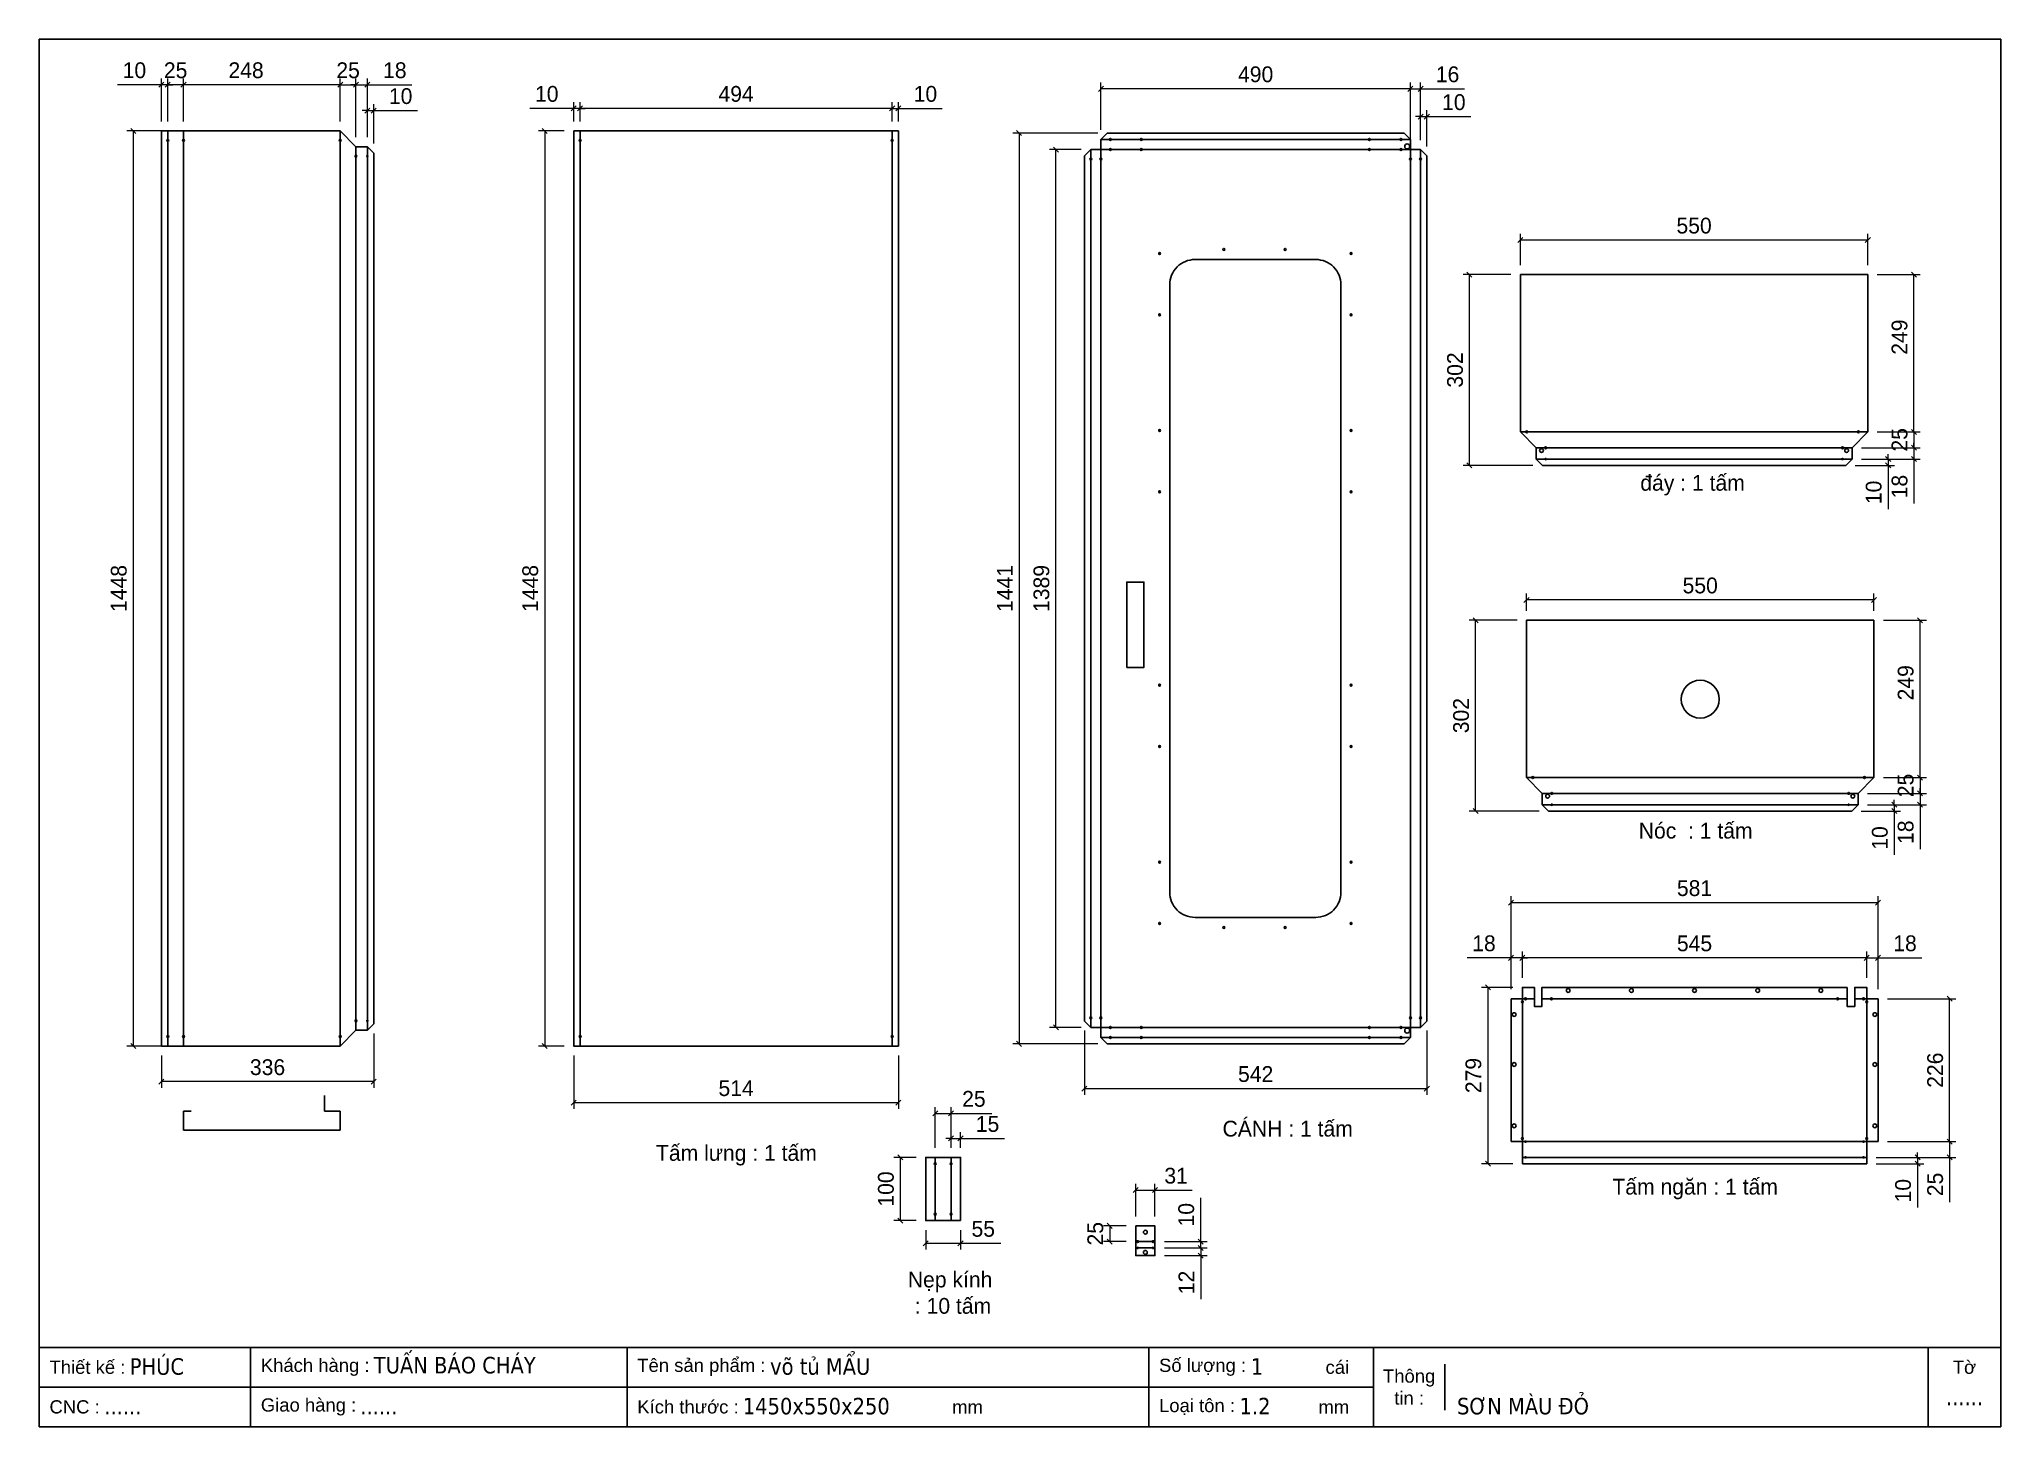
# Model space of a CAD drawing. Header units: millimetres. Extents: x 0 to 3105, y 0 to 2195.
import ezdxf
from ezdxf.enums import TextEntityAlignment as Align

# ---------------------------------------------------------------- set-up
doc = ezdxf.new("R2010")
doc.units = ezdxf.units.MM
doc.layers.add('CNC', color=7, linetype='Continuous')
doc.layers.add('DIM', color=253, linetype='Continuous')
doc.styles.add('Arial', font='arial.ttf')
doc.styles.add('Tahoma (Input Text)', font='tahoma.ttf')
doc.dimstyles.new('Dim-25', dxfattribs={"dimtxt": 25, "dimasz": 8, "dimexe": 10, "dimexo": 15, "dimgap": 10, "dimtad": 1, "dimdec": 0, "dimtxsty": 'Standard', "dimblk": 'OBLIQUE', "dimcen": 10, "dimclrd": 5, "dimclre": 5, "dimclrt": 3, "dimazin": 3, "dimtfac": 1, "dimtdec": 0, "dimtmove": 0, "dimatfit": 3, "dimldrblk": 'OBLIQUE', "dimlwd": 9, "dimlwe": 9})

msp = doc.modelspace()

# ---------------------------------------------------------------- texts
at = {"color": 2, "char_height": 25, "attachment_point": 5}
for s, insert, width in [(' đáy : 1 tấm', (2612.4, 1489.8), 575), ('Nóc  : 1 tấm', (2622, 943), 575), ('CÁNH : 1 tấm', (1976.2, 471.5), 1200.281), ('Tấm lưng : 1 tấm', (1103.6, 429.5), 585), ('Tấm ngăn : 1 tấm', (2621.2, 376.1), 925), ('Nẹp kính\\P : 10 tấm', (1441.8, 211.9), 775)]:
    msp.add_mtext(s, dxfattribs=dict(at, insert=insert, width=width))

# ---------------------------------------------------------------- blocks, each defined once
blk = doc.blocks.new('*D1')
at = {"color": 0, "linetype": 'ByBlock', "lineweight": -2}
for p, q in [((152.8, 2046.4), (144.8, 2054.4)), ((144.8, 606.4), (152.8, 598.4))]:
    blk.add_line(p, q, dxfattribs=at)
at = {"layer": 'Defpoints', "color": 0, "transparency": 16777216}
for p in [(228.4, 2050.4), (148.8, 602.4), (228.4, 602.4)]:
    blk.add_point(p, dxfattribs=at)
at = {"layer": 'DIM', "color": 5, "lineweight": 9, "transparency": 16777216}
for p, q in [((213.4, 2050.4), (138.8, 2050.4)), ((148.8, 2050.4), (148.8, 602.4)), ((213.4, 602.4), (138.8, 602.4))]:
    blk.add_line(p, q, dxfattribs=at)
at = {"layer": 'DIM', "color": 3, "transparency": 16777216, "insert": (126, 1326.4), "char_height": 25, "attachment_point": 5, "rotation": 90}
blk.add_mtext('1448', dxfattribs=at)
blk = doc.blocks.new('_Oblique')
at = {"color": 0, "linetype": 'ByBlock', "lineweight": -2}
blk.add_line((-0.5, -0.5), (0.5, 0.5), dxfattribs=at)
blk = doc.blocks.new('*D2')
at = {"color": 0, "linetype": 'ByBlock', "lineweight": -2}
for p, q in [((232.4, 2127.5), (224.4, 2119.5)), ((472.4, 2119.5), (480.4, 2127.5))]:
    blk.add_line(p, q, dxfattribs=at)
at = {"layer": 'Defpoints', "color": 0, "transparency": 16777216}
for p in [(228.4, 2123.5), (228.4, 2050.4), (476.4, 2050.4)]:
    blk.add_point(p, dxfattribs=at)
at = {"layer": 'DIM', "color": 5, "lineweight": 9, "transparency": 16777216}
for p, q in [((228.4, 2065.4), (228.4, 2133.5)), ((476.4, 2123.5), (228.4, 2123.5)), ((476.4, 2065.4), (476.4, 2133.5))]:
    blk.add_line(p, q, dxfattribs=at)
at = {"layer": 'DIM', "color": 3, "transparency": 16777216, "insert": (327.4, 2146.2), "char_height": 25, "attachment_point": 5}
blk.add_mtext('248', dxfattribs=at)
blk = doc.blocks.new('*D3')
at = {"color": 0, "linetype": 'ByBlock', "lineweight": -2}
for p, q in [((207.4, 2127.5), (199.4, 2119.5)), ((224.4, 2119.5), (232.4, 2127.5))]:
    blk.add_line(p, q, dxfattribs=at)
at = {"layer": 'Defpoints', "color": 0, "transparency": 16777216}
for p in [(203.4, 2123.5), (203.4, 2050.4), (228.4, 2050.4)]:
    blk.add_point(p, dxfattribs=at)
at = {"layer": 'DIM', "color": 5, "lineweight": 9, "transparency": 16777216}
for p, q in [((203.4, 2065.4), (203.4, 2133.5)), ((228.4, 2123.5), (203.4, 2123.5)), ((228.4, 2065.4), (228.4, 2133.5))]:
    blk.add_line(p, q, dxfattribs=at)
at = {"layer": 'DIM', "color": 3, "transparency": 16777216, "insert": (215.9, 2146.2), "char_height": 25, "attachment_point": 5}
blk.add_mtext('25', dxfattribs=at)
blk = doc.blocks.new('*D4')
at = {"color": 0, "linetype": 'ByBlock', "lineweight": -2}
for p, q in [((189.4, 2119.5), (197.4, 2127.5)), ((207.4, 2127.5), (199.4, 2119.5))]:
    blk.add_line(p, q, dxfattribs=at)
at = {"layer": 'Defpoints', "color": 0, "transparency": 16777216}
for p in [(193.4, 2123.5), (193.4, 2050.4), (203.4, 2050.4)]:
    blk.add_point(p, dxfattribs=at)
at = {"layer": 'DIM', "color": 5, "lineweight": 9, "transparency": 16777216}
for p, q in [((193.4, 2123.5), (124, 2123.5)), ((193.4, 2065.4), (193.4, 2133.5)), ((203.4, 2123.5), (193.4, 2123.5)), ((203.4, 2065.4), (203.4, 2133.5)), ((203.4, 2123.5), (211.4, 2123.5))]:
    blk.add_line(p, q, dxfattribs=at)
at = {"layer": 'DIM', "color": 3, "transparency": 16777216, "insert": (150.7, 2146.2), "char_height": 25, "attachment_point": 5}
blk.add_mtext('10', dxfattribs=at)
blk = doc.blocks.new('*D5')
at = {"color": 0, "linetype": 'ByBlock', "lineweight": -2}
for p, q in [((197.4, 550.1), (189.4, 542.1)), ((525.4, 542.1), (533.4, 550.1))]:
    blk.add_line(p, q, dxfattribs=at)
at = {"layer": 'Defpoints', "color": 0, "transparency": 16777216}
for p in [(529.4, 637.4), (193.4, 602.4), (193.4, 546.1)]:
    blk.add_point(p, dxfattribs=at)
at = {"layer": 'DIM', "color": 5, "lineweight": 9, "transparency": 16777216}
for p, q in [((529.4, 622.4), (529.4, 536.1)), ((193.4, 587.4), (193.4, 536.1)), ((529.4, 546.1), (193.4, 546.1))]:
    blk.add_line(p, q, dxfattribs=at)
at = {"layer": 'DIM', "color": 3, "transparency": 16777216, "insert": (361.4, 568.8), "char_height": 25, "attachment_point": 5}
blk.add_mtext('336', dxfattribs=at)
blk = doc.blocks.new('*D6')
at = {"color": 0, "linetype": 'ByBlock', "lineweight": -2}
for p, q in [((480.4, 2127.5), (472.4, 2119.5)), ((497.4, 2119.5), (505.4, 2127.5))]:
    blk.add_line(p, q, dxfattribs=at)
at = {"layer": 'Defpoints', "color": 0, "transparency": 16777216}
for p in [(501.4, 2123.5), (476.4, 2050.4), (501.4, 2025.4)]:
    blk.add_point(p, dxfattribs=at)
at = {"layer": 'DIM', "color": 5, "lineweight": 9, "transparency": 16777216}
for p, q in [((476.4, 2065.4), (476.4, 2133.5)), ((476.4, 2123.5), (501.4, 2123.5)), ((501.4, 2040.4), (501.4, 2133.5))]:
    blk.add_line(p, q, dxfattribs=at)
at = {"layer": 'DIM', "color": 3, "transparency": 16777216, "insert": (488.9, 2146.2), "char_height": 25, "attachment_point": 5}
blk.add_mtext('25', dxfattribs=at)
blk = doc.blocks.new('*D7')
at = {"color": 0, "linetype": 'ByBlock', "lineweight": -2}
for p, q in [((497.4, 2119.5), (505.4, 2127.5)), ((523.4, 2127.5), (515.4, 2119.5))]:
    blk.add_line(p, q, dxfattribs=at)
at = {"layer": 'Defpoints', "color": 0, "transparency": 16777216}
for p in [(519.4, 2123.5), (501.4, 2025.4), (519.4, 2025.4)]:
    blk.add_point(p, dxfattribs=at)
at = {"layer": 'DIM', "color": 5, "lineweight": 9, "transparency": 16777216}
for p, q in [((501.4, 2123.5), (493.4, 2123.5)), ((501.4, 2040.4), (501.4, 2133.5)), ((501.4, 2123.5), (519.4, 2123.5)), ((519.4, 2040.4), (519.4, 2133.5)), ((519.4, 2123.5), (589.6, 2123.5))]:
    blk.add_line(p, q, dxfattribs=at)
at = {"layer": 'DIM', "color": 3, "transparency": 16777216, "insert": (562.9, 2146.2), "char_height": 25, "attachment_point": 5}
blk.add_mtext('18', dxfattribs=at)
blk = doc.blocks.new('*D8')
at = {"color": 0, "linetype": 'ByBlock', "lineweight": -2}
for p, q in [((515.4, 2078.5), (523.4, 2086.5)), ((533.4, 2086.5), (525.4, 2078.5))]:
    blk.add_line(p, q, dxfattribs=at)
at = {"layer": 'Defpoints', "color": 0, "transparency": 16777216}
for p in [(529.4, 2082.5), (519.4, 2025.4), (529.4, 2015.4)]:
    blk.add_point(p, dxfattribs=at)
at = {"layer": 'DIM', "color": 5, "lineweight": 9, "transparency": 16777216}
for p, q in [((519.4, 2082.5), (511.4, 2082.5)), ((519.4, 2040.4), (519.4, 2092.5)), ((519.4, 2082.5), (529.4, 2082.5)), ((529.4, 2030.4), (529.4, 2092.5)), ((529.4, 2082.5), (598.8, 2082.5))]:
    blk.add_line(p, q, dxfattribs=at)
at = {"layer": 'DIM', "color": 3, "transparency": 16777216, "insert": (572.1, 2105.3), "char_height": 25, "attachment_point": 5}
blk.add_mtext('10', dxfattribs=at)
blk = doc.blocks.new('f3daunguoc')
at = {"layer": 'CNC', "color": 2, "lineweight": -3}
blk.add_circle((0, 0), 1.5, dxfattribs=at)
blk = doc.blocks.new('f2dauxuoi')
at = {"layer": 'CNC', "color": 2, "lineweight": -3}
blk.add_circle((0, 0), 1, dxfattribs=at)
blk = doc.blocks.new('*D9')
at = {"color": 0, "linetype": 'ByBlock', "lineweight": -2}
for p, q in [((1346.1, 2082), (1354.1, 2090)), ((1364.1, 2090), (1356.1, 2082))]:
    blk.add_line(p, q, dxfattribs=at)
at = {"layer": 'Defpoints', "color": 0, "transparency": 16777216}
for p in [(1360.1, 2086), (1350.1, 2050.4), (1360.1, 2050.4)]:
    blk.add_point(p, dxfattribs=at)
at = {"layer": 'DIM', "color": 5, "lineweight": 9, "transparency": 16777216}
for p, q in [((1350.1, 2086), (1342.1, 2086)), ((1350.1, 2065.4), (1350.1, 2096)), ((1350.1, 2086), (1360.1, 2086)), ((1360.1, 2065.4), (1360.1, 2096)), ((1360.1, 2086), (1429.5, 2086))]:
    blk.add_line(p, q, dxfattribs=at)
at = {"layer": 'DIM', "color": 3, "transparency": 16777216, "insert": (1402.8, 2108.8), "char_height": 25, "attachment_point": 5}
blk.add_mtext('10', dxfattribs=at)
blk = doc.blocks.new('*D10')
at = {"color": 0, "linetype": 'ByBlock', "lineweight": -2}
for p, q in [((860.1, 2090), (852.1, 2082)), ((1346.1, 2082), (1354.1, 2090))]:
    blk.add_line(p, q, dxfattribs=at)
at = {"layer": 'Defpoints', "color": 0, "transparency": 16777216}
for p in [(856.1, 2086), (856.1, 2050.4), (1350.1, 2050.4)]:
    blk.add_point(p, dxfattribs=at)
at = {"layer": 'DIM', "color": 5, "lineweight": 9, "transparency": 16777216}
for p, q in [((856.1, 2065.4), (856.1, 2096)), ((1350.1, 2086), (856.1, 2086)), ((1350.1, 2065.4), (1350.1, 2096))]:
    blk.add_line(p, q, dxfattribs=at)
at = {"layer": 'DIM', "color": 3, "transparency": 16777216, "insert": (1103.1, 2108.8), "char_height": 25, "attachment_point": 5}
blk.add_mtext('494', dxfattribs=at)
blk = doc.blocks.new('*D11')
at = {"color": 0, "linetype": 'ByBlock', "lineweight": -2}
for p, q in [((842.1, 2082), (850.1, 2090)), ((860.1, 2090), (852.1, 2082))]:
    blk.add_line(p, q, dxfattribs=at)
at = {"layer": 'Defpoints', "color": 0, "transparency": 16777216}
for p in [(846.1, 2086), (846.1, 2050.4), (856.1, 2050.4)]:
    blk.add_point(p, dxfattribs=at)
at = {"layer": 'DIM', "color": 5, "lineweight": 9, "transparency": 16777216}
for p, q in [((846.1, 2086), (776.7, 2086)), ((846.1, 2065.4), (846.1, 2096)), ((856.1, 2086), (846.1, 2086)), ((856.1, 2065.4), (856.1, 2096)), ((856.1, 2086), (864.1, 2086))]:
    blk.add_line(p, q, dxfattribs=at)
at = {"layer": 'DIM', "color": 3, "transparency": 16777216, "insert": (803.4, 2108.8), "char_height": 25, "attachment_point": 5}
blk.add_mtext('10', dxfattribs=at)
blk = doc.blocks.new('*D12')
at = {"color": 0, "linetype": 'ByBlock', "lineweight": -2}
for p, q in [((804.1, 2046.4), (796.1, 2054.4)), ((796.1, 606.4), (804.1, 598.4))]:
    blk.add_line(p, q, dxfattribs=at)
at = {"layer": 'Defpoints', "color": 0, "ltscale": 3, "transparency": 16777216}
for p in [(846.1, 2050.4), (800.1, 602.4), (846.1, 602.4)]:
    blk.add_point(p, dxfattribs=at)
at = {"layer": 'DIM', "color": 5, "lineweight": 9, "ltscale": 3, "transparency": 16777216}
for p, q in [((831.1, 2050.4), (790.1, 2050.4)), ((800.1, 2050.4), (800.1, 602.4)), ((831.1, 602.4), (790.1, 602.4))]:
    blk.add_line(p, q, dxfattribs=at)
at = {"layer": 'DIM', "color": 3, "ltscale": 3, "transparency": 16777216, "insert": (777.3, 1326.4), "char_height": 25, "attachment_point": 5, "rotation": 90}
blk.add_mtext('1448', dxfattribs=at)
blk = doc.blocks.new('*D13')
at = {"color": 0, "linetype": 'ByBlock', "lineweight": -2}
for p, q in [((2358.2, 1312.3), (2350.2, 1304.3)), ((2900.2, 1304.3), (2908.2, 1312.3))]:
    blk.add_line(p, q, dxfattribs=at)
at = {"layer": 'Defpoints', "color": 0, "transparency": 16777216}
for p in [(2354.2, 1308.3), (2354.2, 1276.2), (2904.2, 1276.2)]:
    blk.add_point(p, dxfattribs=at)
at = {"layer": 'DIM', "color": 5, "lineweight": 9, "transparency": 16777216}
for p, q in [((2354.2, 1291.2), (2354.2, 1318.3)), ((2904.2, 1308.3), (2354.2, 1308.3)), ((2904.2, 1291.2), (2904.2, 1318.3))]:
    blk.add_line(p, q, dxfattribs=at)
at = {"layer": 'DIM', "color": 3, "transparency": 16777216, "insert": (2629.2, 1331), "char_height": 25, "attachment_point": 5}
blk.add_mtext('550', dxfattribs=at)
blk = doc.blocks.new('*D14')
at = {"color": 0, "linetype": 'ByBlock', "lineweight": -2}
for p, q in [((2981.3, 1272.2), (2973.3, 1280.2)), ((2973.3, 1031.2), (2981.3, 1023.2))]:
    blk.add_line(p, q, dxfattribs=at)
at = {"layer": 'Defpoints', "color": 0, "transparency": 16777216}
for p in [(2904.2, 1276.2), (2977.3, 1276.2), (2904.2, 1027.2)]:
    blk.add_point(p, dxfattribs=at)
at = {"layer": 'DIM', "color": 5, "lineweight": 9, "transparency": 16777216}
for p, q in [((2919.2, 1276.2), (2987.3, 1276.2)), ((2977.3, 1027.2), (2977.3, 1276.2)), ((2919.2, 1027.2), (2987.3, 1027.2))]:
    blk.add_line(p, q, dxfattribs=at)
at = {"layer": 'DIM', "color": 3, "transparency": 16777216, "insert": (2954.5, 1177.2), "char_height": 25, "attachment_point": 5, "rotation": 90}
blk.add_mtext('249', dxfattribs=at)
blk = doc.blocks.new('*D15')
at = {"color": 0, "linetype": 'ByBlock', "lineweight": -2}
for p, q in [((2277.6, 1272.2), (2269.6, 1280.2)), ((2269.6, 978.2), (2277.6, 970.2))]:
    blk.add_line(p, q, dxfattribs=at)
at = {"layer": 'Defpoints', "color": 0, "transparency": 16777216}
for p in [(2273.6, 1276.2), (2354.2, 1276.2), (2389.2, 974.2)]:
    blk.add_point(p, dxfattribs=at)
at = {"layer": 'DIM', "color": 5, "lineweight": 9, "transparency": 16777216}
for p, q in [((2339.2, 1276.2), (2263.6, 1276.2)), ((2273.6, 974.2), (2273.6, 1276.2)), ((2374.2, 974.2), (2263.6, 974.2))]:
    blk.add_line(p, q, dxfattribs=at)
at = {"layer": 'DIM', "color": 3, "transparency": 16777216, "insert": (2250.8, 1125.2), "char_height": 25, "attachment_point": 5, "rotation": 90}
blk.add_mtext('302', dxfattribs=at)
blk = doc.blocks.new('*D16')
at = {"color": 0, "linetype": 'ByBlock', "lineweight": -2}
for p, q in [((2981.3, 1023.2), (2973.3, 1031.2)), ((2973.3, 1006.2), (2981.3, 998.2))]:
    blk.add_line(p, q, dxfattribs=at)
at = {"layer": 'Defpoints', "color": 0, "transparency": 16777216}
for p in [(2904.2, 1027.2), (2879.2, 1002.2), (2977.3, 1002.2)]:
    blk.add_point(p, dxfattribs=at)
at = {"layer": 'DIM', "color": 5, "lineweight": 9, "transparency": 16777216}
for p, q in [((2919.2, 1027.2), (2987.3, 1027.2)), ((2977.3, 1027.2), (2977.3, 1002.2)), ((2894.2, 1002.2), (2987.3, 1002.2))]:
    blk.add_line(p, q, dxfattribs=at)
at = {"layer": 'DIM', "color": 3, "transparency": 16777216, "insert": (2954.5, 1014.7), "char_height": 25, "attachment_point": 5, "rotation": 90}
blk.add_mtext('25', dxfattribs=at)
blk = doc.blocks.new('*D17')
at = {"color": 0, "linetype": 'ByBlock', "lineweight": -2}
for p, q in [((2973.3, 1006.2), (2981.3, 998.2)), ((2981.3, 980.2), (2973.3, 988.2))]:
    blk.add_line(p, q, dxfattribs=at)
at = {"layer": 'Defpoints', "color": 0, "transparency": 16777216}
for p in [(2879.2, 1002.2), (2879.2, 984.2), (2977.3, 984.2)]:
    blk.add_point(p, dxfattribs=at)
at = {"layer": 'DIM', "color": 5, "lineweight": 9, "transparency": 16777216}
for p, q in [((2894.2, 1002.2), (2987.3, 1002.2)), ((2977.3, 1002.2), (2977.3, 1010.2)), ((2977.3, 1002.2), (2977.3, 984.2)), ((2894.2, 984.2), (2987.3, 984.2)), ((2977.3, 984.2), (2977.3, 914))]:
    blk.add_line(p, q, dxfattribs=at)
at = {"layer": 'DIM', "color": 3, "transparency": 16777216, "insert": (2954.5, 940.8), "char_height": 25, "attachment_point": 5, "rotation": 90}
blk.add_mtext('18', dxfattribs=at)
blk = doc.blocks.new('*D18')
at = {"color": 0, "linetype": 'ByBlock', "lineweight": -2}
for p, q in [((2932.3, 988.2), (2940.3, 980.2)), ((2940.3, 970.2), (2932.3, 978.2))]:
    blk.add_line(p, q, dxfattribs=at)
at = {"layer": 'Defpoints', "color": 0, "transparency": 16777216}
for p in [(2869.2, 974.2), (2879.2, 984.2), (2936.3, 974.2)]:
    blk.add_point(p, dxfattribs=at)
at = {"layer": 'DIM', "color": 5, "lineweight": 9, "transparency": 16777216}
for p, q in [((2884.2, 974.2), (2946.3, 974.2)), ((2894.2, 984.2), (2946.3, 984.2)), ((2936.3, 984.2), (2936.3, 992.2)), ((2936.3, 984.2), (2936.3, 974.2)), ((2936.3, 974.2), (2936.3, 904.9))]:
    blk.add_line(p, q, dxfattribs=at)
at = {"layer": 'DIM', "color": 3, "transparency": 16777216, "insert": (2913.6, 931.6), "char_height": 25, "attachment_point": 5, "rotation": 90}
blk.add_mtext('10', dxfattribs=at)
blk = doc.blocks.new('*D19')
at = {"color": 0, "linetype": 'ByBlock', "lineweight": -2}
for p, q in [((850.1, 516.8), (842.1, 508.8)), ((1356.1, 508.8), (1364.1, 516.8))]:
    blk.add_line(p, q, dxfattribs=at)
at = {"layer": 'Defpoints', "color": 0, "ltscale": 3, "transparency": 16777216}
for p in [(846.1, 602.4), (1360.1, 602.4), (1360.1, 512.8)]:
    blk.add_point(p, dxfattribs=at)
at = {"layer": 'DIM', "color": 5, "lineweight": 9, "ltscale": 3, "transparency": 16777216}
for p, q in [((846.1, 587.4), (846.1, 502.8)), ((1360.1, 587.4), (1360.1, 502.8)), ((846.1, 512.8), (1360.1, 512.8))]:
    blk.add_line(p, q, dxfattribs=at)
at = {"layer": 'DIM', "color": 3, "ltscale": 3, "transparency": 16777216, "insert": (1103.1, 535.6), "char_height": 25, "attachment_point": 5}
blk.add_mtext('514', dxfattribs=at)
blk = doc.blocks.new('*D20')
at = {"color": 0, "linetype": 'ByBlock', "lineweight": -2}
for p, q in [((2348.5, 1881.7), (2340.5, 1873.7)), ((2890.5, 1873.7), (2898.5, 1881.7))]:
    blk.add_line(p, q, dxfattribs=at)
at = {"layer": 'Defpoints', "color": 0, "transparency": 16777216}
for p in [(2344.5, 1877.7), (2344.5, 1823.1), (2894.5, 1823.1)]:
    blk.add_point(p, dxfattribs=at)
at = {"layer": 'DIM', "color": 5, "lineweight": 9, "transparency": 16777216}
for p, q in [((2344.5, 1838.1), (2344.5, 1887.7)), ((2894.5, 1877.7), (2344.5, 1877.7)), ((2894.5, 1838.1), (2894.5, 1887.7))]:
    blk.add_line(p, q, dxfattribs=at)
at = {"layer": 'DIM', "color": 3, "transparency": 16777216, "insert": (2619.5, 1900.4), "char_height": 25, "attachment_point": 5}
blk.add_mtext('550', dxfattribs=at)
blk = doc.blocks.new('*D21')
at = {"color": 0, "linetype": 'ByBlock', "lineweight": -2}
for p, q in [((2971.6, 1819.1), (2963.6, 1827.1)), ((2963.6, 1578.1), (2971.6, 1570.1))]:
    blk.add_line(p, q, dxfattribs=at)
at = {"layer": 'Defpoints', "color": 0, "transparency": 16777216}
for p in [(2894.5, 1823.1), (2967.6, 1823.1), (2894.5, 1574.1)]:
    blk.add_point(p, dxfattribs=at)
at = {"layer": 'DIM', "color": 5, "lineweight": 9, "transparency": 16777216}
for p, q in [((2909.5, 1823.1), (2977.6, 1823.1)), ((2967.6, 1574.1), (2967.6, 1823.1)), ((2909.5, 1574.1), (2977.6, 1574.1))]:
    blk.add_line(p, q, dxfattribs=at)
at = {"layer": 'DIM', "color": 3, "transparency": 16777216, "insert": (2944.8, 1724.1), "char_height": 25, "attachment_point": 5, "rotation": 90}
blk.add_mtext('249', dxfattribs=at)
blk = doc.blocks.new('*D22')
at = {"color": 0, "linetype": 'ByBlock', "lineweight": -2}
for p, q in [((2267.9, 1819.1), (2259.9, 1827.1)), ((2259.9, 1525.1), (2267.9, 1517.1))]:
    blk.add_line(p, q, dxfattribs=at)
at = {"layer": 'Defpoints', "color": 0, "transparency": 16777216}
for p in [(2263.9, 1823.1), (2344.5, 1823.1), (2379.5, 1521.1)]:
    blk.add_point(p, dxfattribs=at)
at = {"layer": 'DIM', "color": 5, "lineweight": 9, "transparency": 16777216}
for p, q in [((2329.5, 1823.1), (2253.9, 1823.1)), ((2263.9, 1521.1), (2263.9, 1823.1)), ((2364.5, 1521.1), (2253.9, 1521.1))]:
    blk.add_line(p, q, dxfattribs=at)
at = {"layer": 'DIM', "color": 3, "transparency": 16777216, "insert": (2241.2, 1672.1), "char_height": 25, "attachment_point": 5, "rotation": 90}
blk.add_mtext('302', dxfattribs=at)
blk = doc.blocks.new('*D23')
at = {"color": 0, "linetype": 'ByBlock', "lineweight": -2}
for p, q in [((2971.6, 1570.1), (2963.6, 1578.1)), ((2963.6, 1553.1), (2971.6, 1545.1))]:
    blk.add_line(p, q, dxfattribs=at)
at = {"layer": 'Defpoints', "color": 0, "transparency": 16777216}
for p in [(2894.5, 1574.1), (2869.5, 1549.1), (2967.6, 1549.1)]:
    blk.add_point(p, dxfattribs=at)
at = {"layer": 'DIM', "color": 5, "lineweight": 9, "transparency": 16777216}
for p, q in [((2909.5, 1574.1), (2977.6, 1574.1)), ((2967.6, 1574.1), (2967.6, 1549.1)), ((2884.5, 1549.1), (2977.6, 1549.1))]:
    blk.add_line(p, q, dxfattribs=at)
at = {"layer": 'DIM', "color": 3, "transparency": 16777216, "insert": (2944.8, 1561.6), "char_height": 25, "attachment_point": 5, "rotation": 90}
blk.add_mtext('25', dxfattribs=at)
blk = doc.blocks.new('*D24')
at = {"color": 0, "linetype": 'ByBlock', "lineweight": -2}
for p, q in [((2963.6, 1553.1), (2971.6, 1545.1)), ((2971.6, 1527.1), (2963.6, 1535.1))]:
    blk.add_line(p, q, dxfattribs=at)
at = {"layer": 'Defpoints', "color": 0, "transparency": 16777216}
for p in [(2869.5, 1549.1), (2869.5, 1531.1), (2967.6, 1531.1)]:
    blk.add_point(p, dxfattribs=at)
at = {"layer": 'DIM', "color": 5, "lineweight": 9, "transparency": 16777216}
for p, q in [((2967.6, 1549.1), (2967.6, 1557.1)), ((2884.5, 1549.1), (2977.6, 1549.1)), ((2884.5, 1531.1), (2977.6, 1531.1)), ((2967.6, 1549.1), (2967.6, 1531.1)), ((2967.6, 1531.1), (2967.6, 1460.9))]:
    blk.add_line(p, q, dxfattribs=at)
at = {"layer": 'DIM', "color": 3, "transparency": 16777216, "insert": (2944.8, 1487.6), "char_height": 25, "attachment_point": 5, "rotation": 90}
blk.add_mtext('18', dxfattribs=at)
blk = doc.blocks.new('*D25')
at = {"color": 0, "linetype": 'ByBlock', "lineweight": -2}
for p, q in [((2922.7, 1535.1), (2930.7, 1527.1)), ((2930.7, 1517.1), (2922.7, 1525.1))]:
    blk.add_line(p, q, dxfattribs=at)
at = {"layer": 'Defpoints', "color": 0, "transparency": 16777216}
for p in [(2869.5, 1531.1), (2859.5, 1521.1), (2926.7, 1521.1)]:
    blk.add_point(p, dxfattribs=at)
at = {"layer": 'DIM', "color": 5, "lineweight": 9, "transparency": 16777216}
for p, q in [((2884.5, 1531.1), (2936.7, 1531.1)), ((2926.7, 1531.1), (2926.7, 1539.1)), ((2926.7, 1531.1), (2926.7, 1521.1)), ((2874.5, 1521.1), (2936.7, 1521.1)), ((2926.7, 1521.1), (2926.7, 1451.7))]:
    blk.add_line(p, q, dxfattribs=at)
at = {"layer": 'DIM', "color": 3, "transparency": 16777216, "insert": (2903.9, 1478.4), "char_height": 25, "attachment_point": 5, "rotation": 90}
blk.add_mtext('10', dxfattribs=at)
blk = doc.blocks.new('*D26')
at = {"color": 0, "linetype": 'ByBlock', "lineweight": -2}
for p, q in [((2888.7, 738), (2896.7, 746)), ((2914.7, 746), (2906.7, 738))]:
    blk.add_line(p, q, dxfattribs=at)
at = {"layer": 'Defpoints', "color": 0, "transparency": 16777216}
for p in [(2910.7, 742), (2892.7, 695.2), (2910.7, 677.2)]:
    blk.add_point(p, dxfattribs=at)
at = {"layer": 'DIM', "color": 5, "lineweight": 9, "transparency": 16777216}
for p, q in [((2892.7, 710.2), (2892.7, 752)), ((2910.7, 692.2), (2910.7, 752)), ((2892.7, 742), (2884.7, 742)), ((2892.7, 742), (2910.7, 742)), ((2910.7, 742), (2980.2, 742))]:
    blk.add_line(p, q, dxfattribs=at)
at = {"layer": 'DIM', "color": 3, "transparency": 16777216, "insert": (2953.4, 764.8), "char_height": 25, "attachment_point": 5}
blk.add_mtext('18', dxfattribs=at)
blk = doc.blocks.new('*D27')
at = {"color": 0, "linetype": 'ByBlock', "lineweight": -2}
for p, q in [((2351.7, 746), (2343.7, 738)), ((2888.7, 738), (2896.7, 746))]:
    blk.add_line(p, q, dxfattribs=at)
at = {"layer": 'Defpoints', "color": 0, "transparency": 16777216}
for p in [(2347.7, 742), (2347.7, 695.2), (2892.7, 695.2)]:
    blk.add_point(p, dxfattribs=at)
at = {"layer": 'DIM', "color": 5, "lineweight": 9, "transparency": 16777216}
for p, q in [((2347.7, 710.2), (2347.7, 752)), ((2892.7, 710.2), (2892.7, 752)), ((2892.7, 742), (2347.7, 742))]:
    blk.add_line(p, q, dxfattribs=at)
at = {"layer": 'DIM', "color": 3, "transparency": 16777216, "insert": (2620.2, 764.7), "char_height": 25, "attachment_point": 5}
blk.add_mtext('545', dxfattribs=at)
blk = doc.blocks.new('*D28')
at = {"color": 0, "linetype": 'ByBlock', "lineweight": -2}
for p, q in [((2325.7, 738), (2333.7, 746)), ((2351.7, 746), (2343.7, 738))]:
    blk.add_line(p, q, dxfattribs=at)
at = {"layer": 'Defpoints', "color": 0, "transparency": 16777216}
for p in [(2329.7, 742), (2347.7, 695.2), (2329.7, 677.2)]:
    blk.add_point(p, dxfattribs=at)
at = {"layer": 'DIM', "color": 5, "lineweight": 9, "transparency": 16777216}
for p, q in [((2329.7, 692.2), (2329.7, 752)), ((2347.7, 710.2), (2347.7, 752)), ((2329.7, 742), (2260.1, 742)), ((2347.7, 742), (2329.7, 742)), ((2347.7, 742), (2355.7, 742))]:
    blk.add_line(p, q, dxfattribs=at)
at = {"layer": 'DIM', "color": 3, "transparency": 16777216, "insert": (2286.9, 764.8), "char_height": 25, "attachment_point": 5}
blk.add_mtext('18', dxfattribs=at)
blk = doc.blocks.new('*D29')
at = {"color": 0, "linetype": 'ByBlock', "lineweight": -2}
for p, q in [((2969.2, 430.2), (2977.2, 422.2)), ((2977.2, 412.2), (2969.2, 420.2))]:
    blk.add_line(p, q, dxfattribs=at)
at = {"layer": 'Defpoints', "color": 0, "ltscale": 3, "transparency": 16777216}
for p in [(2892.7, 426.2), (2892.7, 416.2), (2973.2, 426.2)]:
    blk.add_point(p, dxfattribs=at)
at = {"layer": 'DIM', "color": 5, "lineweight": 9, "ltscale": 3, "transparency": 16777216}
for p, q in [((2907.7, 426.2), (2983.2, 426.2)), ((2907.7, 416.2), (2983.2, 416.2)), ((2973.2, 426.2), (2973.2, 434.2)), ((2973.2, 426.2), (2973.2, 416.2)), ((2973.2, 416.2), (2973.2, 346.8))]:
    blk.add_line(p, q, dxfattribs=at)
at = {"layer": 'DIM', "color": 3, "ltscale": 3, "transparency": 16777216, "insert": (2950.4, 373.5), "char_height": 25, "attachment_point": 5, "rotation": 90}
blk.add_mtext('10', dxfattribs=at)
blk = doc.blocks.new('*D30')
at = {"color": 0, "linetype": 'ByBlock', "lineweight": -2}
for p, q in [((3027.9, 447.2), (3019.9, 455.2)), ((3019.9, 430.2), (3027.9, 422.2))]:
    blk.add_line(p, q, dxfattribs=at)
at = {"layer": 'Defpoints', "color": 0, "ltscale": 3, "transparency": 16777216}
for p in [(2910.7, 451.2), (3023.9, 451.2), (2892.7, 426.2)]:
    blk.add_point(p, dxfattribs=at)
at = {"layer": 'DIM', "color": 5, "lineweight": 9, "ltscale": 3, "transparency": 16777216}
for p, q in [((2925.7, 451.2), (3033.9, 451.2)), ((3023.9, 451.2), (3023.9, 426.2)), ((2907.7, 426.2), (3033.9, 426.2)), ((3023.9, 426.2), (3023.9, 355.2))]:
    blk.add_line(p, q, dxfattribs=at)
at = {"layer": 'DIM', "color": 3, "ltscale": 3, "transparency": 16777216, "insert": (3001.2, 383.4), "char_height": 25, "attachment_point": 5, "rotation": 90}
blk.add_mtext('25', dxfattribs=at)
blk = doc.blocks.new('*D31')
at = {"color": 0, "linetype": 'ByBlock', "lineweight": -2}
for p, q in [((3027.9, 673.2), (3019.9, 681.2)), ((3019.9, 455.2), (3027.9, 447.2))]:
    blk.add_line(p, q, dxfattribs=at)
at = {"layer": 'Defpoints', "color": 0, "ltscale": 3, "transparency": 16777216}
for p in [(2910.7, 677.2), (3023.9, 677.2), (2910.7, 451.2)]:
    blk.add_point(p, dxfattribs=at)
at = {"layer": 'DIM', "color": 5, "lineweight": 9, "ltscale": 3, "transparency": 16777216}
for p, q in [((2925.7, 677.2), (3033.9, 677.2)), ((3023.9, 451.2), (3023.9, 677.2)), ((2925.7, 451.2), (3033.9, 451.2))]:
    blk.add_line(p, q, dxfattribs=at)
at = {"layer": 'DIM', "color": 3, "ltscale": 3, "transparency": 16777216, "insert": (3001.2, 564.2), "char_height": 25, "attachment_point": 5, "rotation": 90}
blk.add_mtext('226', dxfattribs=at)
blk = doc.blocks.new('*D32')
at = {"color": 0, "linetype": 'ByBlock', "lineweight": -2}
for p, q in [((2297.1, 691.2), (2289.1, 699.2)), ((2289.1, 420.2), (2297.1, 412.2))]:
    blk.add_line(p, q, dxfattribs=at)
at = {"layer": 'Defpoints', "color": 0, "ltscale": 3, "transparency": 16777216}
for p in [(2347.7, 695.2), (2293.1, 416.2), (2347.7, 416.2)]:
    blk.add_point(p, dxfattribs=at)
at = {"layer": 'DIM', "color": 5, "lineweight": 9, "ltscale": 3, "transparency": 16777216}
for p, q in [((2332.7, 695.2), (2283.1, 695.2)), ((2293.1, 695.2), (2293.1, 416.2)), ((2332.7, 416.2), (2283.1, 416.2))]:
    blk.add_line(p, q, dxfattribs=at)
at = {"layer": 'DIM', "color": 3, "ltscale": 3, "transparency": 16777216, "insert": (2270.3, 555.7), "char_height": 25, "attachment_point": 5, "rotation": 90}
blk.add_mtext('279', dxfattribs=at)
blk = doc.blocks.new('*D33')
at = {"color": 0, "linetype": 'ByBlock', "lineweight": -2}
for p, q in [((2333.7, 833.4), (2325.7, 825.4)), ((2906.7, 825.4), (2914.7, 833.4))]:
    blk.add_line(p, q, dxfattribs=at)
at = {"layer": 'Defpoints', "color": 0, "ltscale": 3, "transparency": 16777216}
for p in [(2910.7, 829.4), (2329.7, 677.2), (2910.7, 677.2)]:
    blk.add_point(p, dxfattribs=at)
at = {"layer": 'DIM', "color": 5, "lineweight": 9, "ltscale": 3, "transparency": 16777216}
for p, q in [((2329.7, 692.2), (2329.7, 839.4)), ((2910.7, 692.2), (2910.7, 839.4)), ((2329.7, 829.4), (2910.7, 829.4))]:
    blk.add_line(p, q, dxfattribs=at)
at = {"layer": 'DIM', "color": 3, "ltscale": 3, "transparency": 16777216, "insert": (2620.2, 852.1), "char_height": 25, "attachment_point": 5}
blk.add_mtext('581', dxfattribs=at)
blk = doc.blocks.new('*D34')
at = {"color": 0, "linetype": 'ByBlock', "lineweight": -2}
for p, q in [((1658.5, 539.1), (1650.5, 531.1)), ((2192.5, 531.1), (2200.5, 539.1))]:
    blk.add_line(p, q, dxfattribs=at)
at = {"layer": 'Defpoints', "color": 0, "transparency": 16777216}
for p in [(1654.5, 641.9), (2196.5, 641.9), (2196.5, 535.1)]:
    blk.add_point(p, dxfattribs=at)
at = {"layer": 'DIM', "color": 5, "lineweight": 9, "transparency": 16777216}
for p, q in [((1654.5, 626.9), (1654.5, 525.1)), ((2196.5, 626.9), (2196.5, 525.1)), ((1654.5, 535.1), (2196.5, 535.1))]:
    blk.add_line(p, q, dxfattribs=at)
at = {"layer": 'DIM', "color": 3, "transparency": 16777216, "insert": (1925.5, 557.9), "char_height": 25, "attachment_point": 5}
blk.add_mtext('542', dxfattribs=at)
blk = doc.blocks.new('*D35')
at = {"color": 0, "linetype": 'ByBlock', "lineweight": -2}
for p, q in [((2182.5, 2069), (2190.5, 2077)), ((2200.5, 2077), (2192.5, 2069))]:
    blk.add_line(p, q, dxfattribs=at)
at = {"layer": 'Defpoints', "color": 0, "transparency": 16777216}
for p in [(2196.5, 2073), (2186.5, 2020.9), (2196.5, 2010.9)]:
    blk.add_point(p, dxfattribs=at)
at = {"layer": 'DIM', "color": 5, "lineweight": 9, "transparency": 16777216}
for p, q in [((2186.5, 2035.9), (2186.5, 2083)), ((2196.5, 2025.9), (2196.5, 2083)), ((2186.5, 2073), (2178.5, 2073)), ((2186.5, 2073), (2196.5, 2073)), ((2196.5, 2073), (2265.9, 2073))]:
    blk.add_line(p, q, dxfattribs=at)
at = {"layer": 'DIM', "color": 3, "transparency": 16777216, "insert": (2239.2, 2095.7), "char_height": 25, "attachment_point": 5}
blk.add_mtext('10', dxfattribs=at)
blk = doc.blocks.new('*D36')
at = {"color": 0, "linetype": 'ByBlock', "lineweight": -2}
for p, q in [((2166.5, 2113), (2174.5, 2121)), ((2190.5, 2121), (2182.5, 2113))]:
    blk.add_line(p, q, dxfattribs=at)
at = {"layer": 'Defpoints', "color": 0, "transparency": 16777216}
for p in [(2186.5, 2117), (2170.5, 2020.9), (2186.5, 2020.9)]:
    blk.add_point(p, dxfattribs=at)
at = {"layer": 'DIM', "color": 5, "lineweight": 9, "transparency": 16777216}
for p, q in [((2170.5, 2117), (2162.5, 2117)), ((2170.5, 2035.9), (2170.5, 2127)), ((2170.5, 2117), (2186.5, 2117)), ((2186.5, 2035.9), (2186.5, 2127)), ((2186.5, 2117), (2256, 2117))]:
    blk.add_line(p, q, dxfattribs=at)
at = {"layer": 'DIM', "color": 3, "transparency": 16777216, "insert": (2229.3, 2139.8), "char_height": 25, "attachment_point": 5}
blk.add_mtext('16', dxfattribs=at)
blk = doc.blocks.new('*D37')
at = {"color": 0, "linetype": 'ByBlock', "lineweight": -2}
for p, q in [((1684.5, 2121), (1676.5, 2113)), ((2166.5, 2113), (2174.5, 2121))]:
    blk.add_line(p, q, dxfattribs=at)
at = {"layer": 'Defpoints', "color": 0, "transparency": 16777216}
for p in [(1680.5, 2117), (1680.5, 2036.9), (2170.5, 2036.9)]:
    blk.add_point(p, dxfattribs=at)
at = {"layer": 'DIM', "color": 5, "lineweight": 9, "transparency": 16777216}
for p, q in [((1680.5, 2051.9), (1680.5, 2127)), ((2170.5, 2117), (1680.5, 2117)), ((2170.5, 2051.9), (2170.5, 2127))]:
    blk.add_line(p, q, dxfattribs=at)
at = {"layer": 'DIM', "color": 3, "transparency": 16777216, "insert": (1925.5, 2139.8), "char_height": 25, "attachment_point": 5}
blk.add_mtext('490', dxfattribs=at)
blk = doc.blocks.new('*D38')
at = {"color": 0, "linetype": 'ByBlock', "lineweight": -2}
for p, q in [((1555.1, 2042.9), (1547.1, 2050.9)), ((1547.1, 609.9), (1555.1, 601.9))]:
    blk.add_line(p, q, dxfattribs=at)
at = {"layer": 'Defpoints', "color": 0, "transparency": 16777216}
for p in [(1690.5, 2046.9), (1551.1, 605.9), (1690.5, 605.9)]:
    blk.add_point(p, dxfattribs=at)
at = {"layer": 'DIM', "color": 5, "lineweight": 9, "transparency": 16777216}
for p, q in [((1675.5, 2046.9), (1541.1, 2046.9)), ((1551.1, 2046.9), (1551.1, 605.9)), ((1675.5, 605.9), (1541.1, 605.9))]:
    blk.add_line(p, q, dxfattribs=at)
at = {"layer": 'DIM', "color": 3, "transparency": 16777216, "insert": (1528.6, 1326.4), "char_height": 25, "attachment_point": 5, "rotation": 90}
blk.add_mtext('1441', dxfattribs=at)
blk = doc.blocks.new('*D39')
at = {"color": 0, "linetype": 'ByBlock', "lineweight": -2}
for p, q in [((1613.3, 2016.9), (1605.3, 2024.9)), ((1605.3, 635.9), (1613.3, 627.9))]:
    blk.add_line(p, q, dxfattribs=at)
at = {"layer": 'Defpoints', "color": 0, "transparency": 16777216}
for p in [(1609.3, 2020.9), (1664.5, 2020.9), (1664.5, 631.9)]:
    blk.add_point(p, dxfattribs=at)
at = {"layer": 'DIM', "color": 5, "lineweight": 9, "transparency": 16777216}
for p, q in [((1649.5, 2020.9), (1599.3, 2020.9)), ((1609.3, 631.9), (1609.3, 2020.9)), ((1649.5, 631.9), (1599.3, 631.9))]:
    blk.add_line(p, q, dxfattribs=at)
at = {"layer": 'DIM', "color": 3, "transparency": 16777216, "insert": (1586.5, 1326.4), "char_height": 25, "attachment_point": 5, "rotation": 90}
blk.add_mtext('1389', dxfattribs=at)
blk = doc.blocks.new('*D40')
at = {"color": 0, "linetype": 'ByBlock', "lineweight": -2}
for p, q in [((1439.3, 452.2), (1447.3, 460.2)), ((1462.3, 460.2), (1454.3, 452.2))]:
    blk.add_line(p, q, dxfattribs=at)
at = {"layer": 'Defpoints', "color": 0, "ltscale": 3, "transparency": 16777216}
for p in [(1458.3, 456.2), (1443.3, 426.2), (1458.3, 426.2)]:
    blk.add_point(p, dxfattribs=at)
at = {"layer": 'DIM', "color": 5, "lineweight": 9, "ltscale": 3, "transparency": 16777216}
for p, q in [((1443.3, 441.2), (1443.3, 466.2)), ((1458.3, 441.2), (1458.3, 466.2)), ((1443.3, 456.2), (1435.3, 456.2)), ((1443.3, 456.2), (1458.3, 456.2)), ((1458.3, 456.2), (1528, 456.2))]:
    blk.add_line(p, q, dxfattribs=at)
at = {"layer": 'DIM', "color": 3, "ltscale": 3, "transparency": 16777216, "insert": (1501.1, 478.9), "char_height": 25, "attachment_point": 5}
blk.add_mtext('15', dxfattribs=at)
blk = doc.blocks.new('*D41')
at = {"color": 0, "linetype": 'ByBlock', "lineweight": -2}
for p, q in [((1422.3, 499.9), (1414.3, 491.9)), ((1439.3, 491.9), (1447.3, 499.9))]:
    blk.add_line(p, q, dxfattribs=at)
at = {"layer": 'Defpoints', "color": 0, "ltscale": 3, "transparency": 16777216}
for p in [(1443.3, 495.9), (1418.3, 426.2), (1443.3, 426.2)]:
    blk.add_point(p, dxfattribs=at)
at = {"layer": 'DIM', "color": 5, "lineweight": 9, "ltscale": 3, "transparency": 16777216}
for p, q in [((1418.3, 441.2), (1418.3, 505.9)), ((1443.3, 441.2), (1443.3, 505.9)), ((1418.3, 495.9), (1443.3, 495.9)), ((1443.3, 495.9), (1507.7, 495.9))]:
    blk.add_line(p, q, dxfattribs=at)
at = {"layer": 'DIM', "color": 3, "ltscale": 3, "transparency": 16777216, "insert": (1479.5, 518.7), "char_height": 25, "attachment_point": 5}
blk.add_mtext('25', dxfattribs=at)
blk = doc.blocks.new('*D42')
at = {"color": 0, "linetype": 'ByBlock', "lineweight": -2}
for p, q in [((1367, 422.2), (1359, 430.2)), ((1359, 330.2), (1367, 322.2))]:
    blk.add_line(p, q, dxfattribs=at)
at = {"layer": 'Defpoints', "color": 0, "ltscale": 3, "transparency": 16777216}
for p in [(1403.3, 426.2), (1363, 326.2), (1403.3, 326.2)]:
    blk.add_point(p, dxfattribs=at)
at = {"layer": 'DIM', "color": 5, "lineweight": 9, "ltscale": 3, "transparency": 16777216}
for p, q in [((1388.3, 426.2), (1353, 426.2)), ((1363, 426.2), (1363, 326.2)), ((1388.3, 326.2), (1353, 326.2))]:
    blk.add_line(p, q, dxfattribs=at)
at = {"layer": 'DIM', "color": 3, "ltscale": 3, "transparency": 16777216, "insert": (1340.3, 376.2), "char_height": 25, "attachment_point": 5, "rotation": 90}
blk.add_mtext('100', dxfattribs=at)
blk = doc.blocks.new('*D43')
at = {"color": 0, "linetype": 'ByBlock', "lineweight": -2}
for p, q in [((1407.3, 294.3), (1399.3, 286.3)), ((1454.3, 286.3), (1462.3, 294.3))]:
    blk.add_line(p, q, dxfattribs=at)
at = {"layer": 'Defpoints', "color": 0, "ltscale": 3, "transparency": 16777216}
for p in [(1403.3, 326.2), (1458.3, 326.2), (1458.3, 290.3)]:
    blk.add_point(p, dxfattribs=at)
at = {"layer": 'DIM', "color": 5, "lineweight": 9, "ltscale": 3, "transparency": 16777216}
for p, q in [((1403.3, 311.2), (1403.3, 280.3)), ((1458.3, 311.2), (1458.3, 280.3)), ((1403.3, 290.3), (1458.3, 290.3)), ((1458.3, 290.3), (1522.3, 290.3))]:
    blk.add_line(p, q, dxfattribs=at)
at = {"layer": 'DIM', "color": 3, "ltscale": 3, "transparency": 16777216, "insert": (1494.3, 313), "char_height": 25, "attachment_point": 5}
blk.add_mtext('55', dxfattribs=at)
blk = doc.blocks.new('*D44')
at = {"color": 0, "linetype": 'ByBlock', "lineweight": -2}
for p, q in [((1739.6, 378.4), (1731.6, 370.4)), ((1762.1, 370.4), (1770.1, 378.4))]:
    blk.add_line(p, q, dxfattribs=at)
at = {"layer": 'Defpoints', "color": 0, "transparency": 16777216}
for p in [(1766.1, 374.4), (1735.6, 317.9), (1766.1, 317.9)]:
    blk.add_point(p, dxfattribs=at)
at = {"layer": 'DIM', "color": 5, "lineweight": 9, "transparency": 16777216}
for p, q in [((1735.6, 332.9), (1735.6, 384.4)), ((1735.6, 374.4), (1766.1, 374.4)), ((1766.1, 332.9), (1766.1, 384.4)), ((1766.1, 374.4), (1825.1, 374.4))]:
    blk.add_line(p, q, dxfattribs=at)
at = {"layer": 'DIM', "color": 3, "transparency": 16777216, "insert": (1799.6, 397.1), "char_height": 25, "attachment_point": 5}
blk.add_mtext('31', dxfattribs=at)
blk = doc.blocks.new('*D45')
at = {"color": 0, "linetype": 'ByBlock', "lineweight": -2}
for p, q in [((1698.6, 313.9), (1690.6, 321.9)), ((1690.6, 296.9), (1698.6, 288.9))]:
    blk.add_line(p, q, dxfattribs=at)
at = {"layer": 'Defpoints', "color": 0, "transparency": 16777216}
for p in [(1735.6, 317.9), (1694.6, 292.9), (1735.6, 292.9)]:
    blk.add_point(p, dxfattribs=at)
at = {"layer": 'DIM', "color": 5, "lineweight": 9, "transparency": 16777216}
for p, q in [((1720.6, 317.9), (1684.6, 317.9)), ((1694.6, 317.9), (1694.6, 292.9)), ((1720.6, 292.9), (1684.6, 292.9))]:
    blk.add_line(p, q, dxfattribs=at)
at = {"layer": 'DIM', "color": 3, "transparency": 16777216, "insert": (1671.8, 305.4), "char_height": 25, "attachment_point": 5, "rotation": 90}
blk.add_mtext('25', dxfattribs=at)
blk = doc.blocks.new('*D46')
at = {"color": 0, "linetype": 'ByBlock', "lineweight": -2}
for p, q in [((1834.5, 296.9), (1842.5, 288.9)), ((1842.5, 278.9), (1834.5, 286.9))]:
    blk.add_line(p, q, dxfattribs=at)
at = {"layer": 'Defpoints', "color": 0, "transparency": 16777216}
for p in [(1766.1, 292.9), (1766.1, 282.9), (1838.5, 282.9)]:
    blk.add_point(p, dxfattribs=at)
at = {"layer": 'DIM', "color": 5, "lineweight": 9, "transparency": 16777216}
for p, q in [((1838.5, 292.9), (1838.5, 362.2)), ((1781.1, 292.9), (1848.5, 292.9)), ((1781.1, 282.9), (1848.5, 282.9)), ((1838.5, 282.9), (1838.5, 292.9)), ((1838.5, 282.9), (1838.5, 274.9))]:
    blk.add_line(p, q, dxfattribs=at)
at = {"layer": 'DIM', "color": 3, "transparency": 16777216, "insert": (1815.7, 335.5), "char_height": 25, "attachment_point": 5, "rotation": 90}
blk.add_mtext('10', dxfattribs=at)
blk = doc.blocks.new('*D47')
at = {"color": 0, "linetype": 'ByBlock', "lineweight": -2}
for p, q in [((1834.5, 286.9), (1842.5, 278.9)), ((1842.5, 266.9), (1834.5, 274.9))]:
    blk.add_line(p, q, dxfattribs=at)
at = {"layer": 'Defpoints', "color": 0, "transparency": 16777216}
for p in [(1766.1, 282.9), (1766.1, 270.9), (1838.5, 270.9)]:
    blk.add_point(p, dxfattribs=at)
at = {"layer": 'DIM', "color": 5, "lineweight": 9, "transparency": 16777216}
for p, q in [((1781.1, 282.9), (1848.5, 282.9)), ((1838.5, 282.9), (1838.5, 290.9)), ((1838.5, 282.9), (1838.5, 270.9)), ((1781.1, 270.9), (1848.5, 270.9)), ((1838.5, 270.9), (1838.5, 201.7))]:
    blk.add_line(p, q, dxfattribs=at)
at = {"layer": 'DIM', "color": 3, "transparency": 16777216, "insert": (1815.9, 228.3), "char_height": 25, "attachment_point": 5, "rotation": 90}
blk.add_mtext('12', dxfattribs=at)
blk = doc.blocks.new('khungtenAsean2')
at = {"color": 7}
for p, q in [((2970, -1980), (0, -1980)), ((320, -1980), (320, -2100)), ((890, -1980), (890, -2100)), ((1680, -1980), (1680, -2100)), ((2020, -1980), (2020, -2100)), ((2860, -1980), (2860, -2100)), ((2128.3, -2005), (2128.3, -2075)), ((2020, -2040), (0, -2040))]:
    blk.add_line(p, q, dxfattribs=at)
blk.add_lwpolyline([(0, 0), (2970, 0), (2970, -2100), (0, -2100)], close=True, dxfattribs=at)
at = {"color": 2, "char_height": 20, "style": 'Arial'}
for s, insert, width, attachment_point in [('  Thiết kế :', (0, -2010), 917.634, 4), ('  Khách hàng :', (320, -2010), 917.634, 4), ('  Tên sản phẩm :', (890, -2010), 917.634, 4), ('  Số lượng :', (1680, -2010), 917.634, 4), ('cái', (1947.6, -2010), 917.634, 4), ('Thông\\Ptin :', (2074.2, -2040), 108.311, 5), ('Tờ', (2915, -2010), 110, 5), ('  CNC :', (0, -2070), 917.634, 4), ('  Giao hàng :', (320, -2070), 917.634, 4), ('  Kích thước :', (890, -2070), 917.634, 4), ('mm', (1382.3, -2070), 917.634, 4), ('  Loại tôn :', (1680, -2070), 917.634, 4), ('mm', (1936.9, -2070), 917.634, 4)]:
    blk.add_mtext(s, dxfattribs=dict(at, insert=insert, width=width, attachment_point=attachment_point))
at = {"color": 1, "style": 'Tahoma (Input Text)', "flags": 8}
for tag, p in [('#01', (137.1, -2021.3)), ('#03', (506.6, -2019.3)), ('#05', (1106.6, -2021.3)), ('#07', (1834.7, -2021.3)), ('#09', (2146.7, -2021.3)), ('#02', (98.5, -2081.3)), ('#04', (486.1, -2081.3)), ('#06', (1065.3, -2081.3)), ('#08', (1817.4, -2081.3)), ('#10', (2146.7, -2081.3))]:
    blk.add_attdef(tag, p, '', height=25, dxfattribs=at)
blk.add_attdef('#11', text='', height=25, dxfattribs=at).set_placement((2915, -2067.3), align=Align.CENTER)

# ---------------------------------------------------------------- dimensions: what is measured, and where the dimension line sits
at = {"layer": 'DIM', "color": 7}
for base, p1, p2, angle, picture, middle in [((193.4, 2123.5), (203.4, 2050.4), (193.4, 2050.4), 180, '*D4', (150.7, 2146.2)), ((148.8, 602.4), (228.4, 2050.4), (228.4, 602.4), 90, '*D1', (126, 1326.4)), ((1551.1, 605.9), (1690.5, 2046.9), (1690.5, 605.9), 90, '*D38', (1528.6, 1326.4)), ((1609.3, 2020.9), (1664.5, 631.9), (1664.5, 2020.9), 90, '*D39', (1586.5, 1326.4)), ((2263.9, 1823.1), (2379.5, 1521.1), (2344.5, 1823.1), 90, '*D22', (2241.2, 1672.1)), ((2273.6, 1276.2), (2389.2, 974.2), (2354.2, 1276.2), 90, '*D15', (2250.8, 1125.2)), ((193.4, 546.1), (529.4, 637.4), (193.4, 602.4), 180, '*D5', (361.4, 568.8)), ((1838.5, 270.9), (1766.1, 282.9), (1766.1, 270.9), 90, '*D47', (1815.9, 228.3))]:
    dim = msp.add_linear_dim(base=base, p1=p1, p2=p2, angle=angle, dimstyle='Dim-25', dxfattribs=at)
    dim.commit()
    dim.dimension.update_dxf_attribs({"geometry": picture, "text_midpoint": middle})
for base, p1, p2, angle, picture, middle in [((203.4, 2123.5), (228.4, 2050.4), (203.4, 2050.4), 180, '*D3', (215.9, 2123.5)), ((228.4, 2123.5), (476.4, 2050.4), (228.4, 2050.4), 180, '*D2', (327.4, 2123.5)), ((501.4, 2123.5), (476.4, 2050.4), (501.4, 2025.4), 180, '*D6', (488.9, 2123.5)), ((519.4, 2123.5), (501.4, 2025.4), (519.4, 2025.4), 180, '*D7', (562.9, 2123.5)), ((529.4, 2082.5), (519.4, 2025.4), (529.4, 2015.4), 180, '*D8', (572.1, 2082.5)), ((2967.6, 1823.1), (2894.5, 1574.1), (2894.5, 1823.1), 90, '*D21', (2967.6, 1724.1)), ((2967.6, 1549.1), (2894.5, 1574.1), (2869.5, 1549.1), 90, '*D23', (2967.6, 1561.6)), ((2967.6, 1531.1), (2869.5, 1549.1), (2869.5, 1531.1), 90, '*D24', (2967.6, 1487.6)), ((2926.7, 1521.1), (2869.5, 1531.1), (2859.5, 1521.1), 90, '*D25', (2926.7, 1478.4)), ((2977.3, 1276.2), (2904.2, 1027.2), (2904.2, 1276.2), 90, '*D14', (2977.3, 1177.2)), ((2977.3, 1002.2), (2904.2, 1027.2), (2879.2, 1002.2), 90, '*D16', (2977.3, 1014.7)), ((2977.3, 984.2), (2879.2, 1002.2), (2879.2, 984.2), 90, '*D17', (2977.3, 940.8)), ((2936.3, 974.2), (2879.2, 984.2), (2869.2, 974.2), 90, '*D18', (2936.3, 931.6)), ((1838.5, 282.9), (1766.1, 292.9), (1766.1, 282.9), 90, '*D46', (1838.5, 335.5)), ((1694.6, 292.9), (1735.6, 317.9), (1735.6, 292.9), 90, '*D45', (1694.6, 305.4))]:
    dim = msp.add_linear_dim(base=base, p1=p1, p2=p2, angle=angle, dimstyle='Dim-25', dxfattribs=at)
    dim.commit()
    dim.dimension.update_dxf_attribs({"geometry": picture, "text_midpoint": middle, "dimtype": 160})
for base, p1, p2, picture, middle in [((1680.5, 2117), (2170.5, 2036.9), (1680.5, 2036.9), '*D37', (1925.5, 2139.8)), ((2186.5, 2117), (2170.5, 2020.9), (2186.5, 2020.9), '*D36', (2229.3, 2139.8)), ((846.1, 2086), (856.1, 2050.4), (846.1, 2050.4), '*D11', (803.4, 2108.8)), ((856.1, 2086), (1350.1, 2050.4), (856.1, 2050.4), '*D10', (1103.1, 2108.8)), ((1360.1, 2086), (1350.1, 2050.4), (1360.1, 2050.4), '*D9', (1402.8, 2108.8)), ((2196.5, 2073), (2186.5, 2020.9), (2196.5, 2010.9), '*D35', (2239.2, 2095.7)), ((2344.5, 1877.7), (2894.5, 1823.1), (2344.5, 1823.1), '*D20', (2619.5, 1900.4)), ((2329.7, 742), (2347.7, 695.2), (2329.7, 677.2), '*D28', (2286.9, 764.8)), ((2347.7, 742), (2892.7, 695.2), (2347.7, 695.2), '*D27', (2620.2, 764.7)), ((2910.7, 742), (2892.7, 695.2), (2910.7, 677.2), '*D26', (2953.4, 764.8)), ((1766.1200767, 374.3630488), (1735.6200767, 317.8532936), (1766.1200767, 317.8532936), '*D44', (1799.6043878, 397.1359001))]:
    dim = msp.add_linear_dim(base=base, p1=p1, p2=p2, dimstyle='Dim-25', dxfattribs=at)
    dim.commit()
    dim.dimension.update_dxf_attribs({"geometry": picture, "text_midpoint": middle})
at = {"layer": 'DIM', "ltscale": 3}
for base, p1, p2, picture, middle in [((800.1, 602.4), (846.1, 2050.4), (846.1, 602.4), '*D12', (777.3, 1326.4)), ((2293.1, 416.2), (2347.7, 695.2), (2347.7, 416.2), '*D32', (2270.3, 555.7)), ((3023.9, 677.2), (2910.7, 451.2), (2910.7, 677.2), '*D31', (3001.2, 564.2))]:
    dim = msp.add_linear_dim(base=base, p1=p1, p2=p2, angle=90, dimstyle='Dim-25', dxfattribs=at)
    dim.commit()
    dim.dimension.update_dxf_attribs({"geometry": picture, "text_midpoint": middle})
at = {"layer": 'DIM', "color": 7}
dim = msp.add_linear_dim(base=(2354.2, 1308.3), p1=(2904.2, 1276.2), p2=(2354.2, 1276.2), dimstyle='Dim-25', dxfattribs=at)
dim.commit()
dim.dimension.update_dxf_attribs({"geometry": '*D13', "text_midpoint": (2629.2, 1308.3), "dimtype": 160})
at = {"layer": 'DIM', "ltscale": 3}
for base, p1, p2, picture, middle in [((2910.7, 829.4), (2329.7, 677.2), (2910.7, 677.2), '*D33', (2620.2, 852.1)), ((1360.1, 512.8), (846.1, 602.4), (1360.1, 602.4), '*D19', (1103.1, 535.6))]:
    dim = msp.add_linear_dim(base=base, p1=p1, p2=p2, dimstyle='Dim-25', dxfattribs=at)
    dim.commit()
    dim.dimension.update_dxf_attribs({"geometry": picture, "text_midpoint": middle})
at = {"layer": 'DIM', "color": 0}
dim = msp.add_linear_dim(base=(2196.5, 535.1), p1=(1654.5, 641.9), p2=(2196.5, 641.9), dimstyle='Dim-25', dxfattribs=at)
dim.commit()
dim.dimension.update_dxf_attribs({"geometry": '*D34', "text_midpoint": (1925.5, 557.9)})
at = {"layer": 'DIM', "color": 7, "ltscale": 3}
for base, p1, p2, picture, middle in [((1443.3, 495.9), (1418.3, 426.2), (1443.3, 426.2), '*D41', (1479.5, 518.7)), ((1458.3, 456.2), (1443.3, 426.2), (1458.3, 426.2), '*D40', (1501.1, 478.9)), ((1458.3, 290.3), (1403.3, 326.2), (1458.3, 326.2), '*D43', (1494.3, 313))]:
    dim = msp.add_linear_dim(base=base, p1=p1, p2=p2, dimstyle='Dim-25', dxfattribs=at)
    dim.commit()
    dim.dimension.update_dxf_attribs({"geometry": picture, "text_midpoint": middle})
at = {"layer": 'DIM', "ltscale": 3}
for base, p1, p2, picture, middle in [((3023.9, 451.2), (2892.7, 426.2), (2910.7, 451.2), '*D30', (3023.9, 383.4)), ((2973.2, 426.2), (2892.7, 416.2), (2892.7, 426.2), '*D29', (2973.2, 373.5))]:
    dim = msp.add_linear_dim(base=base, p1=p1, p2=p2, angle=90, dimstyle='Dim-25', dxfattribs=at)
    dim.commit()
    dim.dimension.update_dxf_attribs({"geometry": picture, "text_midpoint": middle, "dimtype": 160})
at = {"layer": 'DIM', "color": 7, "ltscale": 3}
dim = msp.add_linear_dim(base=(1363, 326.2), p1=(1403.3, 426.2), p2=(1403.3, 326.2), angle=90, dimstyle='Dim-25', dxfattribs=at)
dim.commit()
dim.dimension.update_dxf_attribs({"geometry": '*D42', "text_midpoint": (1340.3, 376.2)})

# ---------------------------------------------------------------- linework, layer by layer
at = {"color": 7}
for p, q in [((203.4, 2050.4), (203.4, 602.4)), ((228.4, 2050.4), (203.4, 2050.4)), ((228.4, 2050.4), (228.4, 602.4)), ((476.4, 2050.4), (476.4, 602.4)), ((501.4, 2025.4), (476.4, 2050.4)), ((846.1, 2050.4), (846.1, 602.4)), ((856.1, 2050.4), (856.1, 602.4)), ((1350.1, 2050.4), (1350.1, 602.4)), ((1360.1, 2050.4), (1360.1, 602.4)), ((501.4, 2025.4), (501.4, 627.4)), ((519.4, 2025.4), (519.4, 627.4)), ((519.4, 2025.4), (529.4, 2015.4)), ((529.4, 2015.4), (529.4, 637.4)), ((2894.5, 1823.1), (2344.5, 1823.1)), ((2344.5, 1823.1), (2344.5, 1823.1)), ((2894.5, 1823.1), (2894.5, 1823.1)), ((2894.5, 1574.1), (2344.5, 1574.1)), ((2369.5, 1549.1), (2344.5, 1574.1)), ((2869.5, 1549.1), (2894.5, 1574.1)), ((2869.5, 1549.1), (2369.5, 1549.1)), ((2869.5, 1531.1), (2369.5, 1531.1)), ((2369.5, 1531.1), (2379.5, 1521.1)), ((2869.5, 1531.1), (2859.5, 1521.1)), ((2859.5, 1521.1), (2379.5, 1521.1)), ((2904.2, 1276.2), (2354.2, 1276.2)), ((2354.2, 1276.2), (2354.2, 1276.2)), ((2904.2, 1276.2), (2904.2, 1276.2)), ((2904.2, 1027.2), (2354.2, 1027.2)), ((2379.2, 1002.2), (2354.2, 1027.2)), ((2879.2, 1002.2), (2904.2, 1027.2)), ((2879.2, 1002.2), (2379.2, 1002.2)), ((2879.2, 984.2), (2379.2, 984.2)), ((2379.2, 984.2), (2389.2, 974.2)), ((2869.2, 974.2), (2389.2, 974.2)), ((2879.2, 984.2), (2869.2, 974.2)), ((2892.7, 695.2), (2892.7, 451.2)), ((2329.7, 677.2), (2329.7, 451.2)), ((2329.7, 677.2), (2347.7, 677.2)), ((2892.7, 677.2), (2910.7, 677.2)), ((2910.7, 677.2), (2910.7, 451.2)), ((501.4, 627.4), (476.4, 602.4)), ((519.4, 627.4), (529.4, 637.4)), ((228.4, 602.4), (203.4, 602.4)), ((228.4, 469.3), (228.4, 499.3)), ((228.4, 499.3), (240.4, 499.3)), ((451.4, 499.3), (451.4, 524.3)), ((476.4, 499.3), (451.4, 499.3)), ((476.4, 469.3), (476.4, 499.3)), ((476.4, 469.3), (228.4, 469.3)), ((2329.7, 451.2), (2347.7, 451.2)), ((2347.7, 451.2), (2347.7, 416.2)), ((2892.7, 451.2), (2892.7, 416.2)), ((2892.7, 451.2), (2910.7, 451.2)), ((2347.7, 426.2), (2892.7, 426.2)), ((2347.7, 416.2), (2892.7, 416.2)), ((1735.6, 317.9), (1766.1, 317.9)), ((1735.6, 292.9), (1766.1, 292.9)), ((1735.6, 282.9), (1766.1, 282.9)), ((1735.6, 270.9), (1766.1, 270.9))]:
    msp.add_line(p, q, dxfattribs=at)
at = {"ltscale": 3}
for p, q in [((2347.7, 677.2), (2366.7, 677.2)), ((2378.7, 677.2), (2861.7, 677.2)), ((2873.7, 677.2), (2892.7, 677.2))]:
    msp.add_line(p, q, dxfattribs=at)
at = {"color": 7}
for points in [[(203.4, 2050.4), (193.4, 2050.4), (193.4, 602.4), (203.4, 602.4)], [(476.4, 2050.4), (228.4, 2050.4)], [(519.4, 2025.4), (501.4, 2025.4)], [(2196.5, 2010.9), (2196.5, 641.9), (2186.5, 631.9), (2170.5, 631.9), (2170.5, 615.9), (2160.5, 605.9), (1690.5, 605.9), (1680.5, 615.9), (1680.5, 631.9), (1664.5, 631.9), (1654.5, 641.9), (1654.5, 2010.9), (1664.5, 2020.9), (1680.5, 2020.9), (1680.5, 2036.9), (1690.5, 2046.9), (2160.5, 2046.9), (2170.5, 2036.9), (2170.5, 2020.9), (2186.5, 2020.9), (2196.5, 2010.9), (2196.5, 1930.9)], [(1664.5, 631.9), (1664.5, 2020.9)], [(1680.5, 2036.9), (2170.5, 2036.9)], [(2170.5, 2010.9), (2170.5, 631.9), (1680.5, 631.9), (1680.5, 2020.9), (2170.5, 2020.9), (2170.5, 1930.9)], [(2186.5, 2020.9), (2186.5, 1930.9)], [(2186.5, 2010.9), (2186.5, 631.9)], [(2344.5, 1823.1), (2344.5, 1574.1)], [(2894.5, 1574.1), (2894.5, 1823.1)], [(2369.5, 1549.1), (2369.5, 1531.1)], [(2869.5, 1531.1), (2869.5, 1549.1)], [(2354.2, 1276.2), (2354.2, 1027.2)], [(2904.2, 1027.2), (2904.2, 1276.2)], [(2379.2, 1002.2), (2379.2, 984.2)], [(2879.2, 984.2), (2879.2, 1002.2)], [(501.4, 627.4), (519.4, 627.4)], [(228.4, 602.4), (476.4, 602.4)], [(2170.5, 615.9), (1680.5, 615.9)], [(1403.3, 326.2), (1403.3, 426.2)], [(1418.3, 326.2), (1418.3, 426.2)], [(1443.3, 326.2), (1443.3, 426.2)], [(1458.3, 326.2), (1458.3, 426.2)]]:
    msp.add_lwpolyline(points, dxfattribs=at)
for points in [[(846.1, 2050.4), (1360.1, 2050.4), (1360.1, 602.4), (846.1, 602.4)], [(2861.7, 695.2), (2861.7, 665.2), (2873.7, 665.2), (2873.7, 695.2), (2892.7, 695.2), (2892.7, 451.2), (2347.7, 451.2), (2347.7, 695.2), (2366.7, 695.2), (2366.7, 665.2), (2378.7, 665.2), (2378.7, 695.2)], [(1735.6, 317.9), (1766.1, 317.9), (1766.1, 270.9), (1735.6, 270.9)]]:
    msp.add_lwpolyline(points, close=True, dxfattribs=at)
at = {"color": 2}
msp.add_lwpolyline([(1829.5, 805.9), (2020.5, 805.9, 0.414214), (2060.5, 845.9), (2060.5, 1806.9, 0.414214), (2020.5, 1846.9), (1829.5, 1846.9, 0.414214), (1789.5, 1806.9), (1789.5, 845.9, 0.414214)], format="xyb", close=True, dxfattribs=at)
msp.add_lwpolyline([(1721.5, 1201.4), (1748.5, 1201.4), (1748.5, 1336.4), (1721.5, 1336.4)], close=True, dxfattribs=at)
at = {"color": 7, "ltscale": 3}
msp.add_lwpolyline([(1458.3, 326.2), (1403.3, 326.2), (1403.3, 426.2), (1458.3, 426.2)], close=True, dxfattribs=at)
at = {"color": 2}
for centre, radius in [((2165.5, 2025.9), 4), ((2378, 1544.6), 3), ((2861, 1544.6), 3), ((2387.7, 997.7), 3), ((2870.7, 997.7), 3), ((2165.5, 626.9), 4), ((1418.3, 416.2), 1.5), ((1443.3, 416.2), 1.5), ((1418.3, 336.2), 1.5), ((1443.3, 336.2), 1.5), ((1750.9, 307.9), 3), ((1738.6, 292.9), 1.5), ((1738.6, 282.9), 1), ((1763.1, 292.9), 1.5), ((1763.1, 282.9), 1), ((1750.9, 275.9), 3)]:
    msp.add_circle(centre, radius, dxfattribs=at)
at = {"color": 2, "ltscale": 3}
for centre, radius in [((1875.2, 1862.9), 1.5), ((1972.2, 1862.9), 1.5), ((1773.5, 1856.4), 1.5), ((2076.5, 1856.4), 1.5), ((1773.5, 1759.4), 1.5), ((2076.5, 1759.4), 1.5), ((1773.5, 1576.4), 1.5), ((2076.5, 1576.4), 1.5), ((1773.5, 1479.4), 1.5), ((2076.5, 1479.4), 1.5), ((2629.2, 1151.2), 30), ((1773.5, 1173.4), 1.5), ((2076.5, 1173.4), 1.5), ((1773.5, 1076.4), 1.5), ((2076.5, 1076.4), 1.5), ((1773.5, 893.4), 1.5), ((2076.5, 893.4), 1.5), ((1773.5, 796.4), 1.5), ((1875.2, 789.9), 1.5), ((1972.2, 789.9), 1.5), ((2076.5, 796.4), 1.5), ((2347.7, 672.2), 1.5), ((2352.7, 677.2), 1.5), ((2393.7, 677.2), 1.5), ((2846.7, 677.2), 1.5), ((2887.7, 677.2), 1.5), ((2892.7, 672.2), 1.5), ((2347.7, 456.2), 1.5), ((2352.7, 451.2), 1), ((2887.7, 451.2), 1), ((2892.7, 456.2), 1.5), ((2352.7, 426.2), 1), ((2887.7, 426.2), 1)]:
    msp.add_circle(centre, radius, dxfattribs=at)
at = {"color": 7}
for centre in [(2420.2, 690.2), (2520.2, 690.2), (2620.2, 690.2), (2720.2, 690.2), (2820.2, 690.2), (2334.7, 652.2), (2905.7, 652.2), (2334.7, 573.2), (2905.7, 573.2), (2334.7, 476.2), (2905.7, 476.2)]:
    msp.add_circle(centre, 3, dxfattribs=at)

# ---------------------------------------------------------------- block references
ref = msp.add_blockref('khungtenAsean2', (0, 2195.4), dxfattribs=dict(at, xscale=1.04544000000169, yscale=1.04544000000169, zscale=1.04544000000169))
ref.add_attrib('#11', '......', dxfattribs={"color": 1, "height": 26.14, "style": 'Tahoma (Input Text)'}).set_placement((3047.5, 34.1), align=Align.CENTER)
ref.add_attrib('#10', 'SƠN MÀU ĐỎ', (2244.3, 19.6), dxfattribs={"color": 1, "height": 26.14, "style": 'Tahoma (Input Text)'})
ref.add_attrib('#08', '1.2', (1900, 19.6), dxfattribs={"color": 1, "height": 26.14, "style": 'Tahoma (Input Text)'})
ref.add_attrib('#07', '1', (1918, 82.3), dxfattribs={"color": 1, "height": 26.1, "style": 'Tahoma (Input Text)'})
ref.add_attrib('#06', '1450x550x250', (1113.7, 19.6), dxfattribs={"color": 1, "height": 26.136, "style": 'Tahoma (Input Text)'})
ref.add_attrib('#05', 'võ tủ MẨU', (1156.9, 82.3), dxfattribs={"color": 1, "height": 26.14, "style": 'Tahoma (Input Text)'})
ref.add_attrib('#04', '......', (508.2, 19.6), dxfattribs={"color": 1, "height": 26.14, "style": 'Tahoma (Input Text)'})
ref.add_attrib('#03', 'TUẤN BÁO CHÁY', (529.6, 84.4), dxfattribs={"color": 1, "height": 26.136, "style": 'Tahoma (Input Text)'})
ref.add_attrib('#02', '......', (102.9, 19.6), dxfattribs={"color": 1, "height": 26.14, "style": 'Tahoma (Input Text)'})
ref.add_attrib('#01', 'PHÚC', (143.3, 82.3), dxfattribs={"color": 1, "height": 26.14, "style": 'Tahoma (Input Text)'})
at = {"lineweight": -3}
for name, p, rotation in [('f3daunguoc', (203.4, 2035.4), 180), ('f3daunguoc', (228.4, 2035.4), 180), ('f3daunguoc', (476.4, 2035.4), 180), ('f3daunguoc', (856.1, 2035.4), 180), ('f3daunguoc', (1350.1, 2035.4), 180), ('f3daunguoc', (2105.5, 2036.9), 180), ('f3daunguoc', (2105.5, 2020.9), 180), ('f3daunguoc', (2155.5, 2036.9), 180), ('f3daunguoc', (2155.5, 2020.9), 180), ('f3daunguoc', (501.4, 2010.4), 180), ('f3daunguoc', (2170.5, 2005.9), 180), ('f3daunguoc', (2186.5, 2005.9), 180), ('f3daunguoc', (2879.5, 1574.1), 90), ('f2dauxuoi', (2384.5, 1531.1), 90), ('f3daunguoc', (2854.5, 1549.1), 90), ('f3daunguoc', (2889.2, 1027.2), 90), ('f3daunguoc', (2864.2, 1002.2), 90), ('f2dauxuoi', (2394.2, 984.2), 90), ('f2dauxuoi', (519.4, 642.4), 180)]:
    msp.add_blockref(name, p, dxfattribs=dict(at, rotation=rotation))
at = {"lineweight": -3, "xscale": -1}
for name, p, rotation in [('f3daunguoc', (1695.5, 2036.9), 180), ('f3daunguoc', (1695.5, 2020.9), 180), ('f3daunguoc', (1744.5, 2036.9), 180), ('f3daunguoc', (1744.5, 2020.9), 180), ('f3daunguoc', (1664.5, 2005.9), 180), ('f3daunguoc', (1680.5, 2005.9), 180), ('f3daunguoc', (2354.5, 1574.1), 270), ('f3daunguoc', (2384.5, 1549.1), 270), ('f2dauxuoi', (2854.5, 1531.1), 270), ('f3daunguoc', (2364.2, 1027.2), 270), ('f3daunguoc', (2394.2, 1002.2), 270), ('f2dauxuoi', (2864.2, 984.2), 270)]:
    msp.add_blockref(name, p, dxfattribs=dict(at, rotation=rotation))
for name, p in [('f2dauxuoi', (519.4, 2010.4)), ('f3daunguoc', (501.4, 642.4)), ('f3daunguoc', (2105.5, 631.9)), ('f3daunguoc', (2155.5, 631.9)), ('f3daunguoc', (2170.5, 646.9)), ('f3daunguoc', (2186.5, 646.9)), ('f3daunguoc', (203.4, 617.4)), ('f3daunguoc', (228.4, 617.4)), ('f3daunguoc', (476.4, 617.4)), ('f3daunguoc', (856.1, 617.4)), ('f3daunguoc', (1350.1, 617.4)), ('f3daunguoc', (2105.5, 615.9)), ('f3daunguoc', (2155.5, 615.9))]:
    msp.add_blockref(name, p, dxfattribs=at)
at = {"lineweight": -3}
for p in [(1664.5, 646.9), (1680.5, 646.9), (1695.5, 631.9), (1744.5, 631.9), (1695.5, 615.9), (1744.5, 615.9)]:
    msp.add_blockref('f3daunguoc', p, dxfattribs=at)

msp.set_redraw_order([(e.dxf.handle, doc.entitydb.next_handle()) for e in msp.query("TEXT MTEXT ATTDEF DIMENSION ARC_DIMENSION")])  # texts and dimensions are drawn at this point

doc.saveas('drawing.dxf')
